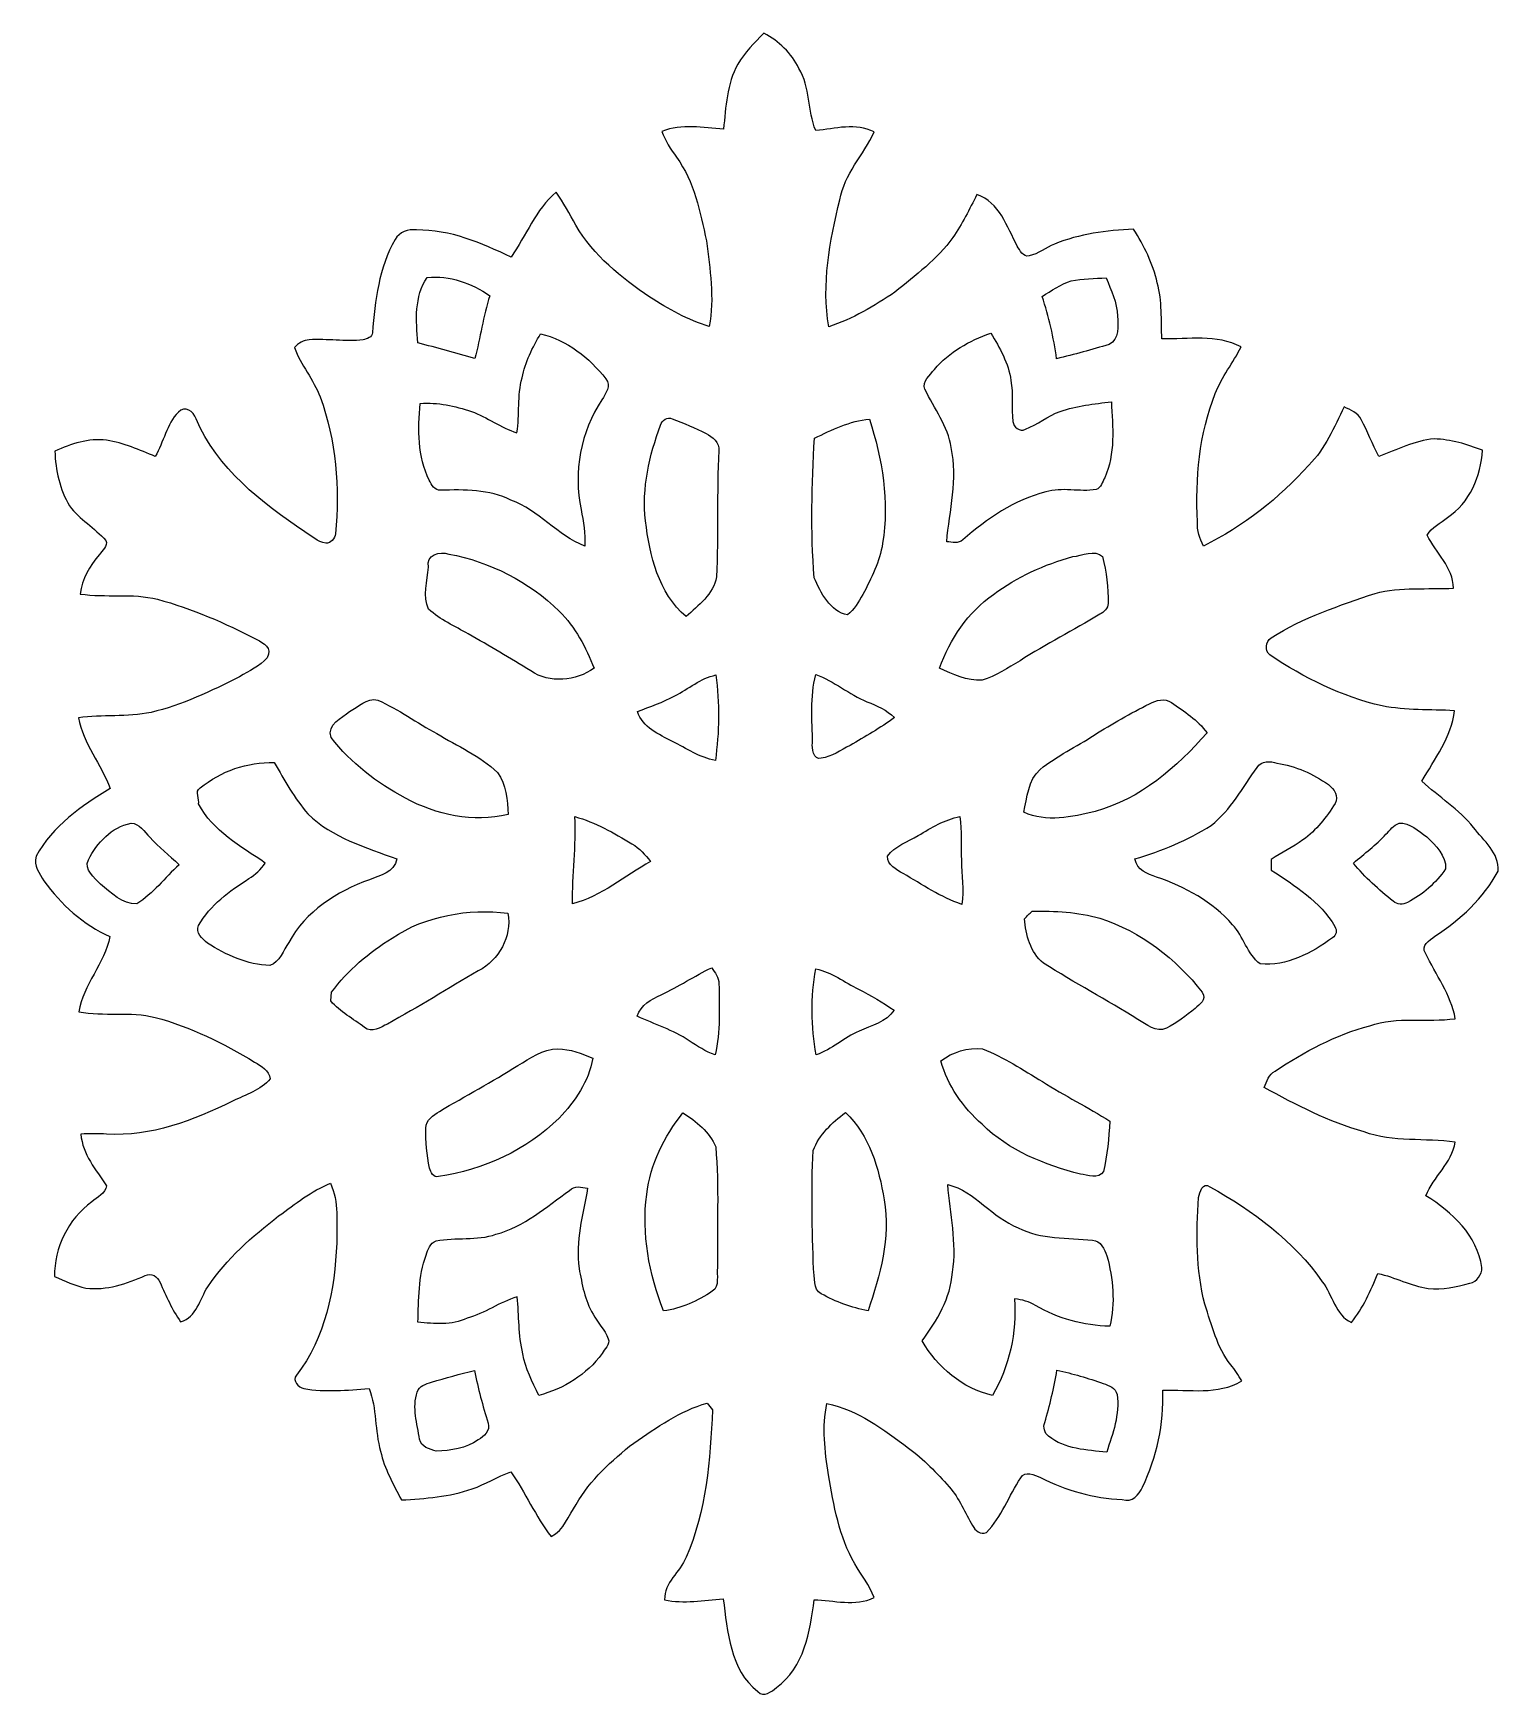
# Model space of a CAD drawing. Header units: centimetres. Extents: x -12.1 to 11.3, y -13.6 to 12.9.
import ezdxf

# ---------------------------------------------------------------- set-up
doc = ezdxf.new("R2010")
doc.units = ezdxf.units.CM
doc.header["$MEASUREMENT"] = 0
doc.layers.add('Camada 1', color=7, linetype='Continuous')

msp = doc.modelspace()

# ---------------------------------------------------------------- linework, layer by layer
at = {"layer": 'Camada 1'}
for points, knots in [([(-0.89147, 12.42942), (-0.77576, 12.61216), (-0.63183, 12.7762), (-0.47202, 12.92154), (-0.47202, 12.92154), (-0.23424, 12.79525), (-0.03457, 12.60616), (0.08431, 12.36204), (0.08431, 12.36204), (0.26882, 12.06112), (0.21696, 11.68964), (0.35313, 11.37144), (0.35313, 11.37144), (0.66005, 11.3986), (0.99378, 11.49985), (1.28446, 11.34851), (1.28446, 11.34851), (1.11337, 10.98091), (0.80892, 10.67576), (0.73519, 10.26513), (0.73519, 10.26513), (0.57856, 9.60755), (0.44238, 8.91646), (0.56021, 8.24195), (0.56021, 8.24195), (0.9398, 8.36577), (1.28482, 8.57462), (1.61572, 8.79475), (1.61572, 8.79475), (1.94275, 9.06216), (2.28741, 9.32004), (2.54035, 9.66364), (2.54035, 9.66364), (2.68923, 9.87989), (2.80106, 10.11767), (2.92312, 10.34909), (2.92312, 10.34909), (3.28154, 10.23267), (3.40431, 9.83156), (3.56623, 9.52817), (3.56623, 9.52817), (3.60962, 9.46185), (3.65866, 9.35037), (3.75497, 9.37331), (3.75497, 9.37331), (3.90172, 9.40506), (4.02308, 9.50172), (4.15996, 9.55922), (4.15996, 9.55922), (4.55859, 9.72432), (4.9911, 9.77865), (5.41902, 9.79805), (5.41902, 9.79805), (5.58659, 9.53452), (5.73158, 9.25019), (5.7979, 8.94256), (5.7979, 8.94256), (5.88186, 8.65223), (5.85611, 8.34707), (5.87304, 8.04898), (5.87304, 8.04898), (6.29461, 8.03804), (6.74511, 8.13153), (7.13458, 7.92092), (7.13458, 7.92092), (7.0104, 7.66621), (6.82519, 7.44432), (6.72324, 7.17797), (6.72324, 7.17797), (6.46536, 6.53097), (6.40574, 5.8226), (6.43996, 5.13186), (6.43996, 5.13186), (6.42549, 4.99357), (6.47841, 4.86622), (6.53556, 4.74592), (6.53556, 4.74592), (7.17162, 5.06095), (7.74312, 5.50721), (8.21408, 6.0385), (8.21408, 6.0385), (8.47972, 6.2932), (8.61624, 6.64139), (8.77852, 6.96454), (8.77852, 6.96454), (8.88083, 6.91727), (8.99654, 6.87035), (9.05157, 6.76416), (9.05157, 6.76416), (9.15211, 6.57154), (9.22796, 6.36764), (9.32956, 6.17537), (9.32956, 6.17537), (9.61849, 6.28332), (9.90141, 6.42444), (10.21292, 6.45583), (10.21292, 6.45583), (10.47821, 6.4449), (10.73644, 6.37046), (10.98232, 6.27274), (10.98232, 6.27274), (10.95904, 5.86211), (10.77948, 5.43278), (10.42599, 5.20171), (10.42599, 5.20171), (10.31699, 5.10928), (10.17552, 5.0479), (10.10109, 4.92054), (10.10109, 4.92054), (10.24079, 4.64044), (10.51348, 4.40725), (10.52371, 4.07388), (10.52371, 4.07388), (10.10603, 4.05447), (9.68128, 4.0961), (9.27206, 3.99203), (9.27206, 3.99203), (8.70373, 3.79977), (8.12412, 3.60927), (7.61612, 3.28189), (7.61612, 3.28189), (7.52263, 3.22263), (7.50782, 3.08434), (7.59213, 3.0099), (7.59213, 3.0099), (8.13999, 2.64548), (8.73901, 2.34562), (9.38318, 2.19745), (9.38318, 2.19745), (9.76277, 2.12372), (10.15153, 2.14242), (10.53606, 2.1209), (10.53606, 2.1209), (10.48844, 1.69933), (10.22068, 1.35431), (10.01748, 0.99624), (10.01748, 0.99624), (10.28594, 0.74401), (10.61156, 0.5521), (10.84192, 0.25929), (10.84192, 0.25929), (10.99644, 0.04904), (11.25855, -0.14393), (11.23139, -0.43674), (11.23139, -0.43674), (11.00208, -0.86995), (10.63061, -1.21109), (10.22244, -1.47496), (10.22244, -1.47496), (10.1413, -1.53917), (9.9949, -1.62454), (10.07463, -1.74343), (10.07463, -1.74343), (10.24043, -2.0888), (10.48068, -2.40453), (10.55053, -2.79012), (10.55053, -2.79012), (10.09791, -2.84692), (9.62589, -2.75026), (9.18669, -2.90266), (9.18669, -2.90266), (8.6427, -3.04588), (8.14423, -3.31505), (7.6775, -3.62338), (7.6775, -3.62338), (7.57731, -3.67665), (7.54486, -3.78989), (7.50182, -3.88585), (7.50182, -3.88585), (8.01405, -4.16313), (8.53123, -4.43794), (9.09602, -4.59423), (9.09602, -4.59423), (9.56416, -4.76391), (10.06757, -4.68947), (10.54982, -4.75721), (10.54982, -4.75721), (10.49091, -5.09235), (10.20551, -5.30825), (10.08204, -5.6134), (10.08204, -5.6134), (10.50114, -5.87093), (10.90119, -6.24699), (10.97562, -6.75675), (10.97562, -6.75675), (10.97351, -6.86964), (10.89448, -6.98077), (10.7823, -7.00828), (10.7823, -7.00828), (10.56605, -7.06332), (10.34309, -7.11129), (10.11908, -7.09119), (10.11908, -7.09119), (9.83968, -7.04991), (9.58991, -6.90951), (9.3151, -6.85059), (9.3151, -6.85059), (9.20362, -7.12576), (9.07979, -7.39846), (8.89494, -7.63341), (8.89494, -7.63341), (8.63459, -7.51029), (8.59331, -7.19279), (8.42927, -6.98288), (8.42927, -6.98288), (7.97525, -6.33518), (7.32226, -5.84976), (6.63857, -5.46876), (6.63857, -5.46876), (6.52498, -5.38903), (6.47277, -5.55343), (6.45654, -5.64092), (6.45654, -5.64092), (6.41279, -6.20713), (6.41985, -6.78815), (6.55567, -7.34307), (6.55567, -7.34307), (6.67032, -7.67186), (6.74687, -8.02922), (6.96983, -8.30615), (6.96983, -8.30615), (7.03439, -8.388), (7.09366, -8.47408), (7.14728, -8.56439), (7.14728, -8.56439), (6.75993, -8.79228), (6.30873, -8.69774), (5.88574, -8.71361), (5.88574, -8.71361), (5.90656, -9.24489), (5.79438, -9.77865), (5.56366, -10.25666), (5.56366, -10.25666), (5.50616, -10.37872), (5.39679, -10.50607), (5.23804, -10.45669), (5.23804, -10.45669), (4.78578, -10.43693), (4.33952, -10.30711), (3.93629, -10.10391), (3.93629, -10.10391), (3.83857, -10.06087), (3.69288, -9.99067), (3.62126, -10.11061), (3.62126, -10.11061), (3.43076, -10.39424), (3.32211, -10.73432), (3.07305, -10.97915), (3.07305, -10.97915), (2.98097, -11.01972), (2.89419, -10.95057), (2.85397, -10.87191), (2.85397, -10.87191), (2.73473, -10.66306), (2.64054, -10.43728), (2.48073, -10.25454), (2.48073, -10.25454), (2.28247, -10.02947), (2.07257, -9.81181), (1.82986, -9.63401), (1.82986, -9.63401), (1.43404, -9.3405), (1.02447, -9.02617), (0.53093, -8.92316), (0.53093, -8.92316), (0.4505, -9.29816), (0.49953, -9.6841), (0.55492, -10.05911), (0.55492, -10.05911), (0.64064, -10.54417), (0.72425, -11.04724), (0.97614, -11.47939), (0.97614, -11.47939), (1.07562, -11.66142), (1.21391, -11.82088), (1.28235, -12.01984), (1.28235, -12.01984), (0.98108, -12.16625), (0.6417, -12.05936), (0.32632, -12.05512), (0.32632, -12.05512), (0.26882, -12.55677), (0.16757, -13.13392), (-0.27199, -13.45212), (-0.27199, -13.45212), (-0.35101, -13.51739), (-0.47731, -13.61511), (-0.56974, -13.51739), (-0.56974, -13.51739), (-1.016, -13.16919), (-1.05304, -12.55677), (-1.12254, -12.03995), (-1.12254, -12.03995), (-1.43404, -12.05971), (-1.7459, -12.12039), (-2.05634, -12.05477), (-2.05634, -12.05477), (-2.06481, -11.77643), (-1.80834, -11.61309), (-1.71415, -11.37391), (-1.71415, -11.37391), (-1.38642, -10.63696), (-1.32821, -9.81992), (-1.29434, -9.02511), (-1.29434, -9.02511), (-1.32221, -8.98913), (-1.35008, -8.95315), (-1.3776, -8.91752), (-1.3776, -8.91752), (-1.8101, -9.04169), (-2.18193, -9.30416), (-2.54952, -9.55428), (-2.54952, -9.55428), (-2.90054, -9.83298), (-3.24273, -10.13989), (-3.46745, -10.5343), (-3.46745, -10.5343), (-3.58987, -10.7121), (-3.65831, -10.94493), (-3.86715, -11.04512), (-3.86715, -11.04512), (-4.11621, -10.72268), (-4.27249, -10.34415), (-4.50885, -10.01466), (-4.50885, -10.01466), (-4.72334, -10.08592), (-4.91314, -10.21433), (-5.12727, -10.28559), (-5.12727, -10.28559), (-5.48746, -10.414), (-5.8734, -10.43834), (-6.25157, -10.46268), (-6.25157, -10.46268), (-6.38422, -10.21327), (-6.52533, -9.96421), (-6.5846, -9.68481), (-6.5846, -9.68481), (-6.68373, -9.35919), (-6.63892, -9.00465), (-6.76945, -8.68786), (-6.76945, -8.68786), (-7.11588, -8.70902), (-7.46513, -8.74783), (-7.81015, -8.68751), (-7.81015, -8.68751), (-7.89552, -8.66563), (-7.99994, -8.56015), (-7.92727, -8.47302), (-7.92727, -8.47302), (-7.46548, -7.87823), (-7.3152, -7.10459), (-7.28416, -6.36834), (-7.28416, -6.36834), (-7.28698, -6.04979), (-7.24535, -5.71006), (-7.38434, -5.41267), (-7.38434, -5.41267), (-7.68914, -5.53473), (-7.94773, -5.74322), (-8.21055, -5.93478), (-8.21055, -5.93478), (-8.63212, -6.2611), (-9.04099, -6.6167), (-9.34085, -7.06226), (-9.34085, -7.06226), (-9.46785, -7.26334), (-9.51371, -7.54345), (-9.77371, -7.62459), (-9.77371, -7.62459), (-9.912, -7.42879), (-10.00478, -7.20972), (-10.10214, -6.99276), (-10.10214, -6.99276), (-10.13813, -6.90033), (-10.24114, -6.83542), (-10.33709, -6.88375), (-10.33709, -6.88375), (-10.63343, -7.01569), (-10.95446, -7.12435), (-11.2836, -7.08413), (-11.2836, -7.08413), (-11.45716, -7.04462), (-11.62121, -6.97195), (-11.78419, -6.9021), (-11.78419, -6.9021), (-11.78666, -6.43819), (-11.56899, -5.98241), (-11.19011, -5.71147), (-11.19011, -5.71147), (-11.11074, -5.63139), (-10.97068, -5.57777), (-10.95304, -5.45289), (-10.95304, -5.45289), (-11.12344, -5.19712), (-11.33687, -4.95441), (-11.36403, -4.63056), (-11.36403, -4.63056), (-11.22715, -4.62033), (-11.09027, -4.62139), (-10.9534, -4.62774), (-10.9534, -4.62774), (-10.24643, -4.67819), (-9.57016, -4.40725), (-8.94539, -4.10457), (-8.94539, -4.10457), (-8.73901, -3.99909), (-8.49383, -3.93559), (-8.34355, -3.74615), (-8.34355, -3.74615), (-8.36648, -3.61562), (-8.4903, -3.54365), (-8.59331, -3.4798), (-8.59331, -3.4798), (-9.09038, -3.18276), (-9.61496, -2.91818), (-10.17764, -2.77001), (-10.17764, -2.77001), (-10.57804, -2.66524), (-10.99538, -2.75661), (-11.3986, -2.68076), (-11.3986, -2.68076), (-11.3217, -2.24296), (-10.98797, -1.91276), (-10.90154, -1.48131), (-10.90154, -1.48131), (-11.32628, -1.29152), (-11.68118, -0.96591), (-11.95246, -0.59196), (-11.95246, -0.59196), (-12.02231, -0.47343), (-12.12286, -0.35031), (-12.07911, -0.19967), (-12.07911, -0.19967), (-11.81594, 0.28328), (-11.35486, 0.60431), (-10.89484, 0.88053), (-10.89484, 0.88053), (-11.04618, 1.26506), (-11.31852, 1.59808), (-11.40389, 2.00907), (-11.40389, 2.00907), (-11.01972, 2.06234), (-10.62708, 2.01295), (-10.24572, 2.09479), (-10.24572, 2.09479), (-9.74901, 2.20768), (-9.28758, 2.43381), (-8.83638, 2.66382), (-8.83638, 2.66382), (-8.68327, 2.75343), (-8.51253, 2.82822), (-8.39399, 2.9651), (-8.39399, 2.9651), (-8.30474, 3.12949), (-8.45326, 3.19511), (-8.5598, 3.25649), (-8.5598, 3.25649), (-9.06462, 3.52072), (-9.59132, 3.74897), (-10.14201, 3.89784), (-10.14201, 3.89784), (-10.54664, 4.00015), (-10.96645, 3.92042), (-11.37497, 3.98145), (-11.37497, 3.98145), (-11.35415, 4.22416), (-11.21974, 4.43018), (-11.06664, 4.60975), (-11.06664, 4.60975), (-11.02995, 4.67395), (-10.92764, 4.74557), (-10.96469, 4.83482), (-10.96469, 4.83482), (-11.14213, 5.03484), (-11.38414, 5.17031), (-11.54289, 5.38727), (-11.54289, 5.38727), (-11.70199, 5.64868), (-11.76831, 5.95701), (-11.77784, 6.26075), (-11.77784, 6.26075), (-11.5189, 6.37469), (-11.24338, 6.46783), (-10.95446, 6.43537), (-10.95446, 6.43537), (-10.68211, 6.39198), (-10.43093, 6.27662), (-10.17693, 6.17467), (-10.17693, 6.17467), (-10.04535, 6.40539), (-9.99666, 6.68761), (-9.81004, 6.88269), (-9.81004, 6.88269), (-9.7088, 6.98959), (-9.56345, 6.89257), (-9.52747, 6.77651), (-9.52747, 6.77651), (-9.19268, 5.98558), (-8.48642, 5.43948), (-7.79357, 4.97452), (-7.79357, 4.97452), (-7.68809, 4.90502), (-7.5886, 4.81259), (-7.45984, 4.79107), (-7.45984, 4.79107), (-7.37729, 4.79072), (-7.31344, 4.86375), (-7.30603, 4.94277), (-7.30603, 4.94277), (-7.23477, 5.67443), (-7.29474, 6.42937), (-7.54803, 7.12329), (-7.54803, 7.12329), (-7.65104, 7.40234), (-7.86095, 7.63023), (-7.9562, 7.91104), (-7.9562, 7.91104), (-7.89728, 7.98019), (-7.81509, 8.02957), (-7.72301, 8.03522), (-7.72301, 8.03522), (-7.43761, 8.05145), (-7.14975, 8.00347), (-6.8647, 8.03416), (-6.8647, 8.03416), (-6.80508, 8.04933), (-6.71865, 8.07332), (-6.71512, 8.14811), (-6.71512, 8.14811), (-6.67279, 8.65752), (-6.61352, 9.18457), (-6.35247, 9.63542), (-6.35247, 9.63542), (-6.28474, 9.75007), (-6.1468, 9.80793), (-6.0138, 9.78606), (-6.0138, 9.78606), (-5.47652, 9.79417), (-4.9784, 9.57404), (-4.50144, 9.3539), (-4.50144, 9.3539), (-4.26649, 9.69786), (-4.11057, 10.1092), (-3.78778, 10.38684), (-3.78778, 10.38684), (-3.66783, 10.22103), (-3.57046, 10.04076), (-3.47098, 9.86226), (-3.47098, 9.86226), (-3.19264, 9.38001), (-2.74849, 9.02194), (-2.29341, 8.71573), (-2.29341, 8.71573), (-1.99637, 8.52558), (-1.68487, 8.34637), (-1.34408, 8.24759), (-1.34408, 8.24759), (-1.26083, 8.69809), (-1.33315, 9.16411), (-1.39136, 9.61355), (-1.39136, 9.61355), (-1.48731, 10.07357), (-1.58503, 10.55617), (-1.86619, 10.94387), (-1.86619, 10.94387), (-1.96003, 11.07228), (-2.0447, 11.2074), (-2.10114, 11.35662), (-2.10114, 11.35662), (-1.77906, 11.48433), (-1.44639, 11.41201), (-1.11584, 11.39507), (-1.11584, 11.39507), (-1.0855, 11.74609), (-1.06116, 12.11262), (-0.89147, 12.42942), (-0.89147, 12.42942), (-0.89147, 12.42942), (-0.89147, 12.42942), (-0.89147, 12.42942)], [0, 0, 0, 0, 0.00684932, 0.00684932, 0.00684932, 0.00684932, 0.01369863, 0.01369863, 0.01369863, 0.01369863, 0.02054795, 0.02054795, 0.02054795, 0.02054795, 0.02739726, 0.02739726, 0.02739726, 0.02739726, 0.03424658, 0.03424658, 0.03424658, 0.03424658, 0.04109589, 0.04109589, 0.04109589, 0.04109589, 0.04794521, 0.04794521, 0.04794521, 0.04794521, 0.05479452, 0.05479452, 0.05479452, 0.05479452, 0.06164384, 0.06164384, 0.06164384, 0.06164384, 0.06849315, 0.06849315, 0.06849315, 0.06849315, 0.07534247, 0.07534247, 0.07534247, 0.07534247, 0.08219178, 0.08219178, 0.08219178, 0.08219178, 0.0890411, 0.0890411, 0.0890411, 0.0890411, 0.09589041, 0.09589041, 0.09589041, 0.09589041, 0.10273973, 0.10273973, 0.10273973, 0.10273973, 0.10958904, 0.10958904, 0.10958904, 0.10958904, 0.11643836, 0.11643836, 0.11643836, 0.11643836, 0.12328767, 0.12328767, 0.12328767, 0.12328767, 0.13013699, 0.13013699, 0.13013699, 0.13013699, 0.1369863, 0.1369863, 0.1369863, 0.1369863, 0.14383562, 0.14383562, 0.14383562, 0.14383562, 0.15068493, 0.15068493, 0.15068493, 0.15068493, 0.15753425, 0.15753425, 0.15753425, 0.15753425, 0.16438356, 0.16438356, 0.16438356, 0.16438356, 0.17123288, 0.17123288, 0.17123288, 0.17123288, 0.17808219, 0.17808219, 0.17808219, 0.17808219, 0.18493151, 0.18493151, 0.18493151, 0.18493151, 0.19178082, 0.19178082, 0.19178082, 0.19178082, 0.19863014, 0.19863014, 0.19863014, 0.19863014, 0.20547945, 0.20547945, 0.20547945, 0.20547945, 0.21232877, 0.21232877, 0.21232877, 0.21232877, 0.21917808, 0.21917808, 0.21917808, 0.21917808, 0.2260274, 0.2260274, 0.2260274, 0.2260274, 0.23287671, 0.23287671, 0.23287671, 0.23287671, 0.23972603, 0.23972603, 0.23972603, 0.23972603, 0.24657534, 0.24657534, 0.24657534, 0.24657534, 0.25342466, 0.25342466, 0.25342466, 0.25342466, 0.26027397, 0.26027397, 0.26027397, 0.26027397, 0.26712329, 0.26712329, 0.26712329, 0.26712329, 0.2739726, 0.2739726, 0.2739726, 0.2739726, 0.28082192, 0.28082192, 0.28082192, 0.28082192, 0.28767123, 0.28767123, 0.28767123, 0.28767123, 0.29452055, 0.29452055, 0.29452055, 0.29452055, 0.30136986, 0.30136986, 0.30136986, 0.30136986, 0.30821918, 0.30821918, 0.30821918, 0.30821918, 0.31506849, 0.31506849, 0.31506849, 0.31506849, 0.32191781, 0.32191781, 0.32191781, 0.32191781, 0.32876712, 0.32876712, 0.32876712, 0.32876712, 0.33561644, 0.33561644, 0.33561644, 0.33561644, 0.34246575, 0.34246575, 0.34246575, 0.34246575, 0.34931507, 0.34931507, 0.34931507, 0.34931507, 0.35616438, 0.35616438, 0.35616438, 0.35616438, 0.3630137, 0.3630137, 0.3630137, 0.3630137, 0.36986301, 0.36986301, 0.36986301, 0.36986301, 0.37671233, 0.37671233, 0.37671233, 0.37671233, 0.38356164, 0.38356164, 0.38356164, 0.38356164, 0.39041096, 0.39041096, 0.39041096, 0.39041096, 0.39726027, 0.39726027, 0.39726027, 0.39726027, 0.40410959, 0.40410959, 0.40410959, 0.40410959, 0.4109589, 0.4109589, 0.4109589, 0.4109589, 0.41780822, 0.41780822, 0.41780822, 0.41780822, 0.42465753, 0.42465753, 0.42465753, 0.42465753, 0.43150685, 0.43150685, 0.43150685, 0.43150685, 0.43835616, 0.43835616, 0.43835616, 0.43835616, 0.44520548, 0.44520548, 0.44520548, 0.44520548, 0.45205479, 0.45205479, 0.45205479, 0.45205479, 0.45890411, 0.45890411, 0.45890411, 0.45890411, 0.46575342, 0.46575342, 0.46575342, 0.46575342, 0.47260274, 0.47260274, 0.47260274, 0.47260274, 0.47945205, 0.47945205, 0.47945205, 0.47945205, 0.48630137, 0.48630137, 0.48630137, 0.48630137, 0.49315068, 0.49315068, 0.49315068, 0.49315068, 0.5, 0.5, 0.5, 0.5, 0.50684932, 0.50684932, 0.50684932, 0.50684932, 0.51369863, 0.51369863, 0.51369863, 0.51369863, 0.52054795, 0.52054795, 0.52054795, 0.52054795, 0.52739726, 0.52739726, 0.52739726, 0.52739726, 0.53424658, 0.53424658, 0.53424658, 0.53424658, 0.54109589, 0.54109589, 0.54109589, 0.54109589, 0.54794521, 0.54794521, 0.54794521, 0.54794521, 0.55479452, 0.55479452, 0.55479452, 0.55479452, 0.56164384, 0.56164384, 0.56164384, 0.56164384, 0.56849315, 0.56849315, 0.56849315, 0.56849315, 0.57534247, 0.57534247, 0.57534247, 0.57534247, 0.58219178, 0.58219178, 0.58219178, 0.58219178, 0.5890411, 0.5890411, 0.5890411, 0.5890411, 0.59589041, 0.59589041, 0.59589041, 0.59589041, 0.60273973, 0.60273973, 0.60273973, 0.60273973, 0.60958904, 0.60958904, 0.60958904, 0.60958904, 0.61643836, 0.61643836, 0.61643836, 0.61643836, 0.62328767, 0.62328767, 0.62328767, 0.62328767, 0.63013699, 0.63013699, 0.63013699, 0.63013699, 0.6369863, 0.6369863, 0.6369863, 0.6369863, 0.64383562, 0.64383562, 0.64383562, 0.64383562, 0.65068493, 0.65068493, 0.65068493, 0.65068493, 0.65753425, 0.65753425, 0.65753425, 0.65753425, 0.66438356, 0.66438356, 0.66438356, 0.66438356, 0.67123288, 0.67123288, 0.67123288, 0.67123288, 0.67808219, 0.67808219, 0.67808219, 0.67808219, 0.68493151, 0.68493151, 0.68493151, 0.68493151, 0.69178082, 0.69178082, 0.69178082, 0.69178082, 0.69863014, 0.69863014, 0.69863014, 0.69863014, 0.70547945, 0.70547945, 0.70547945, 0.70547945, 0.71232877, 0.71232877, 0.71232877, 0.71232877, 0.71917808, 0.71917808, 0.71917808, 0.71917808, 0.7260274, 0.7260274, 0.7260274, 0.7260274, 0.73287671, 0.73287671, 0.73287671, 0.73287671, 0.73972603, 0.73972603, 0.73972603, 0.73972603, 0.74657534, 0.74657534, 0.74657534, 0.74657534, 0.75342466, 0.75342466, 0.75342466, 0.75342466, 0.76027397, 0.76027397, 0.76027397, 0.76027397, 0.76712329, 0.76712329, 0.76712329, 0.76712329, 0.7739726, 0.7739726, 0.7739726, 0.7739726, 0.78082192, 0.78082192, 0.78082192, 0.78082192, 0.78767123, 0.78767123, 0.78767123, 0.78767123, 0.79452055, 0.79452055, 0.79452055, 0.79452055, 0.80136986, 0.80136986, 0.80136986, 0.80136986, 0.80821918, 0.80821918, 0.80821918, 0.80821918, 0.81506849, 0.81506849, 0.81506849, 0.81506849, 0.82191781, 0.82191781, 0.82191781, 0.82191781, 0.82876712, 0.82876712, 0.82876712, 0.82876712, 0.83561644, 0.83561644, 0.83561644, 0.83561644, 0.84246575, 0.84246575, 0.84246575, 0.84246575, 0.84931507, 0.84931507, 0.84931507, 0.84931507, 0.85616438, 0.85616438, 0.85616438, 0.85616438, 0.8630137, 0.8630137, 0.8630137, 0.8630137, 0.86986301, 0.86986301, 0.86986301, 0.86986301, 0.87671233, 0.87671233, 0.87671233, 0.87671233, 0.88356164, 0.88356164, 0.88356164, 0.88356164, 0.89041096, 0.89041096, 0.89041096, 0.89041096, 0.89726027, 0.89726027, 0.89726027, 0.89726027, 0.90410959, 0.90410959, 0.90410959, 0.90410959, 0.9109589, 0.9109589, 0.9109589, 0.9109589, 0.91780822, 0.91780822, 0.91780822, 0.91780822, 0.92465753, 0.92465753, 0.92465753, 0.92465753, 0.93150685, 0.93150685, 0.93150685, 0.93150685, 0.93835616, 0.93835616, 0.93835616, 0.93835616, 0.94520548, 0.94520548, 0.94520548, 0.94520548, 0.95205479, 0.95205479, 0.95205479, 0.95205479, 0.95890411, 0.95890411, 0.95890411, 0.95890411, 0.96575342, 0.96575342, 0.96575342, 0.96575342, 0.97260274, 0.97260274, 0.97260274, 0.97260274, 0.97945205, 0.97945205, 0.97945205, 0.97945205, 0.98630137, 0.98630137, 0.98630137, 0.98630137, 1, 1, 1, 1]), ([(-5.84165, 9.02864), (-6.05084, 8.72419), (-6.02086, 8.33896), (-5.99122, 7.9883), (-5.99122, 7.9883), (-5.68819, 7.90434), (-5.3848, 7.82144), (-5.08247, 7.73465), (-5.08247, 7.73465), (-4.99286, 8.06662), (-4.95018, 8.40952), (-4.84329, 8.73725), (-4.84329, 8.73725), (-5.1368, 8.93904), (-5.48005, 9.06216), (-5.84165, 9.02864), (-5.84165, 9.02864), (-5.84165, 9.02864), (-5.84165, 9.02864), (-5.84165, 9.02864)], [0, 0, 0, 0, 0.16666667, 0.16666667, 0.16666667, 0.16666667, 0.33333333, 0.33333333, 0.33333333, 0.33333333, 0.5, 0.5, 0.5, 0.5, 0.66666667, 0.66666667, 0.66666667, 0.66666667, 1, 1, 1, 1]), ([(4.42771, 8.97396), (4.25662, 8.92528), (4.11233, 8.81556), (3.96099, 8.72631), (3.96099, 8.72631), (4.07564, 8.40528), (4.14443, 8.07014), (4.19382, 7.73324), (4.19382, 7.73324), (4.47569, 7.79886), (4.75403, 7.87964), (5.03202, 7.95972), (5.03202, 7.95972), (5.19218, 8.03945), (5.1756, 8.26699), (5.16326, 8.41269), (5.16326, 8.41269), (5.16043, 8.63106), (5.06166, 8.82685), (4.98299, 9.02476), (4.98299, 9.02476), (4.79778, 9.00924), (4.60975, 9.01206), (4.42771, 8.97396), (4.42771, 8.97396), (4.42771, 8.97396), (4.42771, 8.97396), (4.42771, 8.97396)], [0, 0, 0, 0, 0.125, 0.125, 0.125, 0.125, 0.25, 0.25, 0.25, 0.25, 0.375, 0.375, 0.375, 0.375, 0.5, 0.5, 0.5, 0.5, 0.625, 0.625, 0.625, 0.625, 0.75, 0.75, 0.75, 0.75, 1, 1, 1, 1]), ([(-4.03401, 8.13082), (-4.16384, 7.91139), (-4.27884, 7.68138), (-4.32858, 7.42879), (-4.32858, 7.42879), (-4.40902, 7.14269), (-4.3628, 6.84318), (-4.41325, 6.55285), (-4.41325, 6.55285), (-4.66901, 6.63363), (-4.88527, 6.80156), (-5.1368, 6.89151), (-5.1368, 6.89151), (-5.39926, 6.97865), (-5.67408, 7.04462), (-5.95277, 7.01781), (-5.95277, 7.01781), (-5.99264, 6.60753), (-5.99264, 6.17643), (-5.81201, 5.79614), (-5.81201, 5.79614), (-5.77532, 5.72382), (-5.721, 5.6321), (-5.62716, 5.63739), (-5.62716, 5.63739), (-5.25039, 5.6455), (-4.85281, 5.65044), (-4.50674, 5.4797), (-4.50674, 5.4797), (-4.064, 5.31742), (-3.76767, 4.91631), (-3.32881, 4.74627), (-3.32881, 4.74627), (-3.31611, 4.94277), (-3.35386, 5.1368), (-3.38737, 5.32906), (-3.38737, 5.32906), (-3.51367, 5.9242), (-3.39619, 6.57119), (-3.05541, 7.07637), (-3.05541, 7.07637), (-2.99649, 7.17409), (-2.90301, 7.30462), (-2.99367, 7.41257), (-2.99367, 7.41257), (-3.25508, 7.747), (-3.6135, 8.03275), (-4.03401, 8.13082), (-4.03401, 8.13082), (-4.03401, 8.13082), (-4.03401, 8.13082), (-4.03401, 8.13082)], [0, 0, 0, 0, 0.07142857, 0.07142857, 0.07142857, 0.07142857, 0.14285714, 0.14285714, 0.14285714, 0.14285714, 0.21428571, 0.21428571, 0.21428571, 0.21428571, 0.28571429, 0.28571429, 0.28571429, 0.28571429, 0.35714286, 0.35714286, 0.35714286, 0.35714286, 0.42857143, 0.42857143, 0.42857143, 0.42857143, 0.5, 0.5, 0.5, 0.5, 0.57142857, 0.57142857, 0.57142857, 0.57142857, 0.64285714, 0.64285714, 0.64285714, 0.64285714, 0.71428571, 0.71428571, 0.71428571, 0.71428571, 0.78571429, 0.78571429, 0.78571429, 0.78571429, 0.85714286, 0.85714286, 0.85714286, 0.85714286, 1, 1, 1, 1]), ([(2.24473, 7.56179), (2.1777, 7.47395), (2.04399, 7.372), (2.09479, 7.24676), (2.09479, 7.24676), (2.23273, 6.93632), (2.46839, 6.66256), (2.51248, 6.31507), (2.51248, 6.31507), (2.62043, 5.81766), (2.48673, 5.31213), (2.44087, 4.81542), (2.44087, 4.81542), (2.5273, 4.80836), (2.63031, 4.77661), (2.70016, 4.84787), (2.70016, 4.84787), (3.08645, 5.17948), (3.51755, 5.48534), (4.0192, 5.60881), (4.0192, 5.60881), (4.28202, 5.69066), (4.55718, 5.60352), (4.82459, 5.64727), (4.82459, 5.64727), (4.90185, 5.67514), (4.92478, 5.7718), (4.96006, 5.836), (4.96006, 5.836), (5.13327, 6.21665), (5.08811, 6.64175), (5.06695, 7.04674), (5.06695, 7.04674), (4.79178, 7.01181), (4.51309, 6.985), (4.24991, 6.89257), (4.24991, 6.89257), (4.05412, 6.81884), (3.88761, 6.68655), (3.69499, 6.60753), (3.69499, 6.60753), (3.60715, 6.5599), (3.50449, 6.64139), (3.49638, 6.73241), (3.49638, 6.73241), (3.46745, 6.94937), (3.50379, 7.17056), (3.46534, 7.38752), (3.46534, 7.38752), (3.42688, 7.66269), (3.28789, 7.90822), (3.1429, 8.13999), (3.1429, 8.13999), (2.80317, 8.02181), (2.47897, 7.84013), (2.24473, 7.56179), (2.24473, 7.56179), (2.24473, 7.56179), (2.24473, 7.56179), (2.24473, 7.56179)], [0, 0, 0, 0, 0.0625, 0.0625, 0.0625, 0.0625, 0.125, 0.125, 0.125, 0.125, 0.1875, 0.1875, 0.1875, 0.1875, 0.25, 0.25, 0.25, 0.25, 0.3125, 0.3125, 0.3125, 0.3125, 0.375, 0.375, 0.375, 0.375, 0.4375, 0.4375, 0.4375, 0.4375, 0.5, 0.5, 0.5, 0.5, 0.5625, 0.5625, 0.5625, 0.5625, 0.625, 0.625, 0.625, 0.625, 0.6875, 0.6875, 0.6875, 0.6875, 0.75, 0.75, 0.75, 0.75, 0.8125, 0.8125, 0.8125, 0.8125, 0.875, 0.875, 0.875, 0.875, 1, 1, 1, 1]), ([(-2.1209, 6.67456), (-2.30046, 6.19054), (-2.42288, 5.66737), (-2.36114, 5.14879), (-2.36114, 5.14879), (-2.29517, 4.59564), (-2.15688, 4.00226), (-1.7145, 3.62091), (-1.7145, 3.62091), (-1.51941, 3.79801), (-1.27635, 3.9811), (-1.22696, 4.2545), (-1.22696, 4.2545), (-1.2005, 4.92548), (-1.22767, 5.59752), (-1.19239, 6.26851), (-1.19239, 6.26851), (-1.18216, 6.39657), (-1.29258, 6.48652), (-1.39453, 6.53944), (-1.39453, 6.53944), (-1.56986, 6.62728), (-1.75119, 6.70454), (-1.93393, 6.77474), (-1.93393, 6.77474), (-2.01119, 6.81179), (-2.09903, 6.7504), (-2.1209, 6.67456), (-2.1209, 6.67456), (-2.1209, 6.67456), (-2.1209, 6.67456), (-2.1209, 6.67456)], [0, 0, 0, 0, 0.11111111, 0.11111111, 0.11111111, 0.11111111, 0.22222222, 0.22222222, 0.22222222, 0.22222222, 0.33333333, 0.33333333, 0.33333333, 0.33333333, 0.44444444, 0.44444444, 0.44444444, 0.44444444, 0.55555556, 0.55555556, 0.55555556, 0.55555556, 0.66666667, 0.66666667, 0.66666667, 0.66666667, 0.77777778, 0.77777778, 0.77777778, 0.77777778, 1, 1, 1, 1]), ([(0.33161, 6.46606), (0.2921, 5.72629), (0.26494, 4.97946), (0.32985, 4.24074), (0.32985, 4.24074), (0.43004, 4.00473), (0.58208, 3.70134), (0.86007, 3.64772), (0.86007, 3.64772), (0.96732, 3.73345), (1.03752, 3.85586), (1.1049, 3.97334), (1.1049, 3.97334), (1.2379, 4.23333), (1.37442, 4.49862), (1.41993, 4.79072), (1.41993, 4.79072), (1.53, 5.45536), (1.41182, 6.13339), (1.21038, 6.7691), (1.21038, 6.7691), (0.89464, 6.74476), (0.61242, 6.59871), (0.33161, 6.46606), (0.33161, 6.46606), (0.33161, 6.46606), (0.33161, 6.46606), (0.33161, 6.46606)], [0, 0, 0, 0, 0.125, 0.125, 0.125, 0.125, 0.25, 0.25, 0.25, 0.25, 0.375, 0.375, 0.375, 0.375, 0.5, 0.5, 0.5, 0.5, 0.625, 0.625, 0.625, 0.625, 0.75, 0.75, 0.75, 0.75, 1, 1, 1, 1]), ([(-5.82295, 4.40796), (-5.83318, 4.19382), (-5.91996, 3.94652), (-5.82013, 3.74086), (-5.82013, 3.74086), (-5.63598, 3.57187), (-5.40209, 3.46816), (-5.18654, 3.34539), (-5.18654, 3.34539), (-4.8514, 3.15348), (-4.51732, 2.95981), (-4.18994, 2.75519), (-4.18994, 2.75519), (-3.89079, 2.5527), (-3.47098, 2.59151), (-3.18206, 2.79718), (-3.18206, 2.79718), (-3.3087, 3.1309), (-3.48192, 3.45369), (-3.73592, 3.70769), (-3.73592, 3.70769), (-4.21569, 4.17654), (-4.84011, 4.49651), (-5.4991, 4.61857), (-5.4991, 4.61857), (-5.63845, 4.66584), (-5.86846, 4.60904), (-5.82295, 4.40796), (-5.82295, 4.40796), (-5.82295, 4.40796), (-5.82295, 4.40796), (-5.82295, 4.40796)], [0, 0, 0, 0, 0.11111111, 0.11111111, 0.11111111, 0.11111111, 0.22222222, 0.22222222, 0.22222222, 0.22222222, 0.33333333, 0.33333333, 0.33333333, 0.33333333, 0.44444444, 0.44444444, 0.44444444, 0.44444444, 0.55555556, 0.55555556, 0.55555556, 0.55555556, 0.66666667, 0.66666667, 0.66666667, 0.66666667, 0.77777778, 0.77777778, 0.77777778, 0.77777778, 1, 1, 1, 1]), ([(4.45135, 4.57941), (4.00085, 4.45064), (3.56129, 4.25873), (3.18594, 3.97545), (3.18594, 3.97545), (2.77777, 3.6897), (2.49484, 3.26249), (2.32586, 2.79929), (2.32586, 2.79929), (2.53965, 2.69875), (2.76543, 2.59397), (3.00743, 2.60703), (3.00743, 2.60703), (3.2258, 2.67476), (3.41595, 2.80353), (3.61174, 2.91782), (3.61174, 2.91782), (4.02484, 3.18241), (4.46158, 3.40642), (4.88174, 3.65901), (4.88174, 3.65901), (4.94736, 3.69323), (5.01191, 3.75144), (5.01615, 3.83011), (5.01615, 3.83011), (5.01544, 4.08129), (4.98969, 4.33458), (4.92654, 4.578), (4.92654, 4.578), (4.79813, 4.70041), (4.59881, 4.5907), (4.45135, 4.57941), (4.45135, 4.57941), (4.45135, 4.57941), (4.45135, 4.57941), (4.45135, 4.57941)], [0, 0, 0, 0, 0.1, 0.1, 0.1, 0.1, 0.2, 0.2, 0.2, 0.2, 0.3, 0.3, 0.3, 0.3, 0.4, 0.4, 0.4, 0.4, 0.5, 0.5, 0.5, 0.5, 0.6, 0.6, 0.6, 0.6, 0.7, 0.7, 0.7, 0.7, 0.8, 0.8, 0.8, 0.8, 1, 1, 1, 1]), ([(-1.89442, 2.35903), (-2.08386, 2.25566), (-2.28882, 2.18546), (-2.4892, 2.10749), (-2.4892, 2.10749), (-2.4063, 1.85244), (-2.14771, 1.74413), (-1.93146, 1.63089), (-1.93146, 1.63089), (-1.70744, 1.52083), (-1.49789, 1.37336), (-1.24778, 1.32786), (-1.24778, 1.32786), (-1.18463, 1.77765), (-1.17757, 2.24084), (-1.23966, 2.69099), (-1.23966, 2.69099), (-1.48519, 2.63772), (-1.67534, 2.46909), (-1.89442, 2.35903), (-1.89442, 2.35903), (-1.89442, 2.35903), (-1.89442, 2.35903), (-1.89442, 2.35903)], [0, 0, 0, 0, 0.14285714, 0.14285714, 0.14285714, 0.14285714, 0.28571429, 0.28571429, 0.28571429, 0.28571429, 0.42857143, 0.42857143, 0.42857143, 0.42857143, 0.57142857, 0.57142857, 0.57142857, 0.57142857, 0.71428571, 0.71428571, 0.71428571, 0.71428571, 1, 1, 1, 1]), ([(0.35278, 2.69699), (0.26353, 2.34139), (0.29633, 1.96744), (0.30163, 1.60443), (0.30163, 1.60443), (0.28716, 1.54023), (0.31644, 1.31939), (0.43921, 1.36278), (0.43921, 1.36278), (0.60748, 1.39065), (0.75353, 1.48696), (0.89994, 1.56845), (0.89994, 1.56845), (1.13806, 1.71203), (1.38465, 1.84397), (1.60796, 2.01083), (1.60796, 2.01083), (1.48661, 2.13325), (1.3268, 2.20098), (1.16981, 2.26483), (1.16981, 2.26483), (0.88265, 2.3816), (0.64629, 2.59397), (0.35278, 2.69699), (0.35278, 2.69699), (0.35278, 2.69699), (0.35278, 2.69699), (0.35278, 2.69699)], [0, 0, 0, 0, 0.125, 0.125, 0.125, 0.125, 0.25, 0.25, 0.25, 0.25, 0.375, 0.375, 0.375, 0.375, 0.5, 0.5, 0.5, 0.5, 0.625, 0.625, 0.625, 0.625, 0.75, 0.75, 0.75, 0.75, 1, 1, 1, 1]), ([(-7.07849, 2.10644), (-7.20725, 2.00625), (-7.44537, 1.90641), (-7.37341, 1.69369), (-7.37341, 1.69369), (-7.06261, 1.28235), (-6.63928, 0.97226), (-6.19054, 0.72637), (-6.19054, 0.72637), (-5.69383, 0.46108), (-5.10999, 0.33232), (-4.55366, 0.46602), (-4.55366, 0.46602), (-4.56247, 0.69568), (-4.58047, 0.94544), (-4.71981, 1.1363), (-4.71981, 1.1363), (-5.00239, 1.40088), (-5.36011, 1.55787), (-5.68784, 1.75577), (-5.68784, 1.75577), (-6.00604, 1.92652), (-6.29885, 2.14207), (-6.62869, 2.29094), (-6.62869, 2.29094), (-6.80791, 2.32904), (-6.93843, 2.18546), (-7.07849, 2.10644), (-7.07849, 2.10644), (-7.07849, 2.10644), (-7.07849, 2.10644), (-7.07849, 2.10644)], [0, 0, 0, 0, 0.11111111, 0.11111111, 0.11111111, 0.11111111, 0.22222222, 0.22222222, 0.22222222, 0.22222222, 0.33333333, 0.33333333, 0.33333333, 0.33333333, 0.44444444, 0.44444444, 0.44444444, 0.44444444, 0.55555556, 0.55555556, 0.55555556, 0.55555556, 0.66666667, 0.66666667, 0.66666667, 0.66666667, 0.77777778, 0.77777778, 0.77777778, 0.77777778, 1, 1, 1, 1]), ([(5.67302, 2.23273), (5.37316, 2.07751), (5.07612, 1.91629), (4.79354, 1.73179), (4.79354, 1.73179), (4.50744, 1.54587), (4.19559, 1.39982), (3.92924, 1.18498), (3.92924, 1.18498), (3.7398, 1.01247), (3.72322, 0.73554), (3.66995, 0.50165), (3.66995, 0.50165), (4.02908, 0.3369), (4.439, 0.42404), (4.80589, 0.51611), (4.80589, 0.51611), (5.52803, 0.71155), (6.11188, 1.21673), (6.59201, 1.77094), (6.59201, 1.77094), (6.44208, 1.97132), (6.22759, 2.11067), (6.02474, 2.25108), (6.02474, 2.25108), (5.91891, 2.32657), (5.77991, 2.28529), (5.67302, 2.23273), (5.67302, 2.23273), (5.67302, 2.23273), (5.67302, 2.23273), (5.67302, 2.23273)], [0, 0, 0, 0, 0.11111111, 0.11111111, 0.11111111, 0.11111111, 0.22222222, 0.22222222, 0.22222222, 0.22222222, 0.33333333, 0.33333333, 0.33333333, 0.33333333, 0.44444444, 0.44444444, 0.44444444, 0.44444444, 0.55555556, 0.55555556, 0.55555556, 0.55555556, 0.66666667, 0.66666667, 0.66666667, 0.66666667, 0.77777778, 0.77777778, 0.77777778, 0.77777778, 1, 1, 1, 1]), ([(7.39246, 1.21814), (7.15998, 0.90135), (6.97406, 0.5394), (6.65868, 0.29316), (6.65868, 0.29316), (6.28227, 0.05539), (5.86846, -0.11606), (5.4423, -0.24201), (5.4423, -0.24201), (5.47723, -0.41981), (5.64056, -0.48225), (5.78838, -0.53128), (5.78838, -0.53128), (6.24311, -0.6858), (6.68055, -0.92534), (7.00052, -1.29011), (7.00052, -1.29011), (7.17338, -1.47884), (7.23406, -1.75754), (7.43691, -1.91664), (7.43691, -1.91664), (7.86201, -1.95404), (8.261, -1.7459), (8.58979, -1.4986), (8.58979, -1.4986), (8.65223, -1.45697), (8.67198, -1.3843), (8.63, -1.32009), (8.63, -1.32009), (8.4007, -0.91546), (7.98795, -0.67275), (7.61541, -0.41875), (7.61541, -0.41875), (7.61577, -0.37747), (7.61577, -0.29422), (7.61577, -0.25259), (7.61577, -0.25259), (7.77593, -0.13476), (7.96219, -0.05786), (8.1213, 0.06174), (8.1213, 0.06174), (8.33296, 0.21484), (8.4963, 0.42474), (8.63529, 0.64311), (8.63529, 0.64311), (8.70162, 0.75177), (8.61448, 0.87595), (8.5284, 0.94298), (8.5284, 0.94298), (8.28393, 1.11584), (8.00312, 1.23825), (7.70714, 1.28517), (7.70714, 1.28517), (7.60659, 1.31974), (7.45243, 1.32856), (7.39246, 1.21814), (7.39246, 1.21814), (7.39246, 1.21814), (7.39246, 1.21814), (7.39246, 1.21814)], [0, 0, 0, 0, 0.0625, 0.0625, 0.0625, 0.0625, 0.125, 0.125, 0.125, 0.125, 0.1875, 0.1875, 0.1875, 0.1875, 0.25, 0.25, 0.25, 0.25, 0.3125, 0.3125, 0.3125, 0.3125, 0.375, 0.375, 0.375, 0.375, 0.4375, 0.4375, 0.4375, 0.4375, 0.5, 0.5, 0.5, 0.5, 0.5625, 0.5625, 0.5625, 0.5625, 0.625, 0.625, 0.625, 0.625, 0.6875, 0.6875, 0.6875, 0.6875, 0.75, 0.75, 0.75, 0.75, 0.8125, 0.8125, 0.8125, 0.8125, 0.875, 0.875, 0.875, 0.875, 1, 1, 1, 1]), ([(-9.46256, 0.889), (-9.5564, 0.84032), (-9.46503, 0.70273), (-9.48619, 0.63641), (-9.48619, 0.63641), (-9.26218, 0.20003), (-8.81168, -0.03951), (-8.42398, -0.30939), (-8.42398, -0.30939), (-8.49595, -0.40605), (-8.58097, -0.49424), (-8.68504, -0.55668), (-8.68504, -0.55668), (-8.99477, -0.75353), (-9.30451, -0.97861), (-9.49007, -1.30351), (-9.49007, -1.30351), (-9.54052, -1.4157), (-9.42375, -1.51624), (-9.34755, -1.58362), (-9.34755, -1.58362), (-9.0484, -1.77377), (-8.70973, -1.93181), (-8.34954, -1.93887), (-8.34954, -1.93887), (-8.19079, -1.88383), (-8.13682, -1.70074), (-8.05074, -1.57515), (-8.05074, -1.57515), (-7.78228, -1.0795), (-7.28274, -0.75671), (-6.7631, -0.57362), (-6.7631, -0.57362), (-6.5913, -0.50518), (-6.3694, -0.46038), (-6.3246, -0.24306), (-6.3246, -0.24306), (-6.8199, -0.05574), (-7.35577, 0.09349), (-7.74488, 0.47449), (-7.74488, 0.47449), (-7.95796, 0.72425), (-8.11671, 1.01282), (-8.28075, 1.2954), (-8.28075, 1.2954), (-8.70832, 1.30634), (-9.13236, 1.15888), (-9.46256, 0.889), (-9.46256, 0.889), (-9.46256, 0.889), (-9.46256, 0.889), (-9.46256, 0.889)], [0, 0, 0, 0, 0.07142857, 0.07142857, 0.07142857, 0.07142857, 0.14285714, 0.14285714, 0.14285714, 0.14285714, 0.21428571, 0.21428571, 0.21428571, 0.21428571, 0.28571429, 0.28571429, 0.28571429, 0.28571429, 0.35714286, 0.35714286, 0.35714286, 0.35714286, 0.42857143, 0.42857143, 0.42857143, 0.42857143, 0.5, 0.5, 0.5, 0.5, 0.57142857, 0.57142857, 0.57142857, 0.57142857, 0.64285714, 0.64285714, 0.64285714, 0.64285714, 0.71428571, 0.71428571, 0.71428571, 0.71428571, 0.78571429, 0.78571429, 0.78571429, 0.78571429, 0.85714286, 0.85714286, 0.85714286, 0.85714286, 1, 1, 1, 1]), ([(-11.24444, -0.25541), (-11.32346, -0.41381), (-11.14143, -0.54151), (-11.05182, -0.64453), (-11.05182, -0.64453), (-10.88884, -0.7747), (-10.7001, -0.97649), (-10.47291, -0.95532), (-10.47291, -0.95532), (-10.21115, -0.79798), (-10.02277, -0.54081), (-9.79946, -0.33443), (-9.79946, -0.33443), (-9.95221, -0.18486), (-10.12437, -0.05574), (-10.26548, 0.10548), (-10.26548, 0.10548), (-10.35191, 0.19085), (-10.43023, 0.32385), (-10.56428, 0.32738), (-10.56428, 0.32738), (-10.87402, 0.27129), (-11.1065, 0.01341), (-11.24444, -0.25541), (-11.24444, -0.25541), (-11.24444, -0.25541), (-11.24444, -0.25541), (-11.24444, -0.25541)], [0, 0, 0, 0, 0.125, 0.125, 0.125, 0.125, 0.25, 0.25, 0.25, 0.25, 0.375, 0.375, 0.375, 0.375, 0.5, 0.5, 0.5, 0.5, 0.625, 0.625, 0.625, 0.625, 0.75, 0.75, 0.75, 0.75, 1, 1, 1, 1]), ([(-3.48791, 0.43286), (-3.46251, -0.0321), (-3.52954, -0.49459), (-3.52566, -0.9592), (-3.52566, -0.9592), (-3.06388, -0.83361), (-2.68852, -0.51788), (-2.28141, -0.28081), (-2.28141, -0.28081), (-2.36573, -0.17392), (-2.45921, -0.07161), (-2.57669, -0.00071), (-2.57669, -0.00071), (-2.86491, 0.17286), (-3.16159, 0.34219), (-3.48791, 0.43286), (-3.48791, 0.43286), (-3.48791, 0.43286), (-3.48791, 0.43286), (-3.48791, 0.43286)], [0, 0, 0, 0, 0.16666667, 0.16666667, 0.16666667, 0.16666667, 0.33333333, 0.33333333, 0.33333333, 0.33333333, 0.5, 0.5, 0.5, 0.5, 0.66666667, 0.66666667, 0.66666667, 0.66666667, 1, 1, 1, 1]), ([(1.98826, 0.13194), (1.81892, 0.0321), (1.61572, -0.03422), (1.49543, -0.19932), (1.49543, -0.19932), (1.49366, -0.34219), (1.64536, -0.40922), (1.7459, -0.47554), (1.7459, -0.47554), (2.0514, -0.64982), (2.34527, -0.85302), (2.68111, -0.96661), (2.68111, -0.96661), (2.71921, -0.73378), (2.67406, -0.49848), (2.67723, -0.26494), (2.67723, -0.26494), (2.66453, -0.0321), (2.68781, 0.20214), (2.65113, 0.43286), (2.65113, 0.43286), (2.40806, 0.38664), (2.19745, 0.25576), (1.98826, 0.13194), (1.98826, 0.13194), (1.98826, 0.13194), (1.98826, 0.13194), (1.98826, 0.13194)], [0, 0, 0, 0, 0.125, 0.125, 0.125, 0.125, 0.25, 0.25, 0.25, 0.25, 0.375, 0.375, 0.375, 0.375, 0.5, 0.5, 0.5, 0.5, 0.625, 0.625, 0.625, 0.625, 0.75, 0.75, 0.75, 0.75, 1, 1, 1, 1]), ([(9.44316, 0.15099), (9.29005, -0.02293), (9.09955, -0.15558), (8.92704, -0.30798), (8.92704, -0.30798), (9.10943, -0.53834), (9.33168, -0.73448), (9.56098, -0.91687), (9.56098, -0.91687), (9.62484, -0.97261), (9.7155, -0.97508), (9.78853, -0.93416), (9.78853, -0.93416), (10.03194, -0.81456), (10.24079, -0.62336), (10.39566, -0.40217), (10.39566, -0.40217), (10.40941, -0.18133), (10.23126, -0.03104), (10.09438, 0.11042), (10.09438, 0.11042), (9.96668, 0.20779), (9.82486, 0.33373), (9.65341, 0.32985), (9.65341, 0.32985), (9.56592, 0.29492), (9.50771, 0.2159), (9.44316, 0.15099), (9.44316, 0.15099), (9.44316, 0.15099), (9.44316, 0.15099), (9.44316, 0.15099)], [0, 0, 0, 0, 0.11111111, 0.11111111, 0.11111111, 0.11111111, 0.22222222, 0.22222222, 0.22222222, 0.22222222, 0.33333333, 0.33333333, 0.33333333, 0.33333333, 0.44444444, 0.44444444, 0.44444444, 0.44444444, 0.55555556, 0.55555556, 0.55555556, 0.55555556, 0.66666667, 0.66666667, 0.66666667, 0.66666667, 0.77777778, 0.77777778, 0.77777778, 0.77777778, 1, 1, 1, 1]), ([(-6.39974, -1.50354), (-6.76769, -1.7332), (-7.10847, -2.01718), (-7.36635, -2.36784), (-7.36635, -2.36784), (-7.36635, -2.36784), (-7.37764, -2.50684), (-7.37764, -2.50684), (-7.37764, -2.50684), (-7.23441, -2.6857), (-7.01851, -2.78836), (-6.84177, -2.92911), (-6.84177, -2.92911), (-6.72888, -3.02578), (-6.58354, -2.92418), (-6.47453, -2.87408), (-6.47453, -2.87408), (-5.98664, -2.60138), (-5.50968, -2.30928), (-5.02708, -2.02741), (-5.02708, -2.02741), (-4.699, -1.85349), (-4.48592, -1.48273), (-4.55577, -1.10808), (-4.55577, -1.10808), (-5.18936, -1.02835), (-5.86387, -1.14547), (-6.39974, -1.50354), (-6.39974, -1.50354), (-6.39974, -1.50354), (-6.39974, -1.50354), (-6.39974, -1.50354)], [0, 0, 0, 0, 0.11111111, 0.11111111, 0.11111111, 0.11111111, 0.22222222, 0.22222222, 0.22222222, 0.22222222, 0.33333333, 0.33333333, 0.33333333, 0.33333333, 0.44444444, 0.44444444, 0.44444444, 0.44444444, 0.55555556, 0.55555556, 0.55555556, 0.55555556, 0.66666667, 0.66666667, 0.66666667, 0.66666667, 0.77777778, 0.77777778, 0.77777778, 0.77777778, 1, 1, 1, 1]), ([(3.80436, -1.07491), (3.76308, -1.11513), (3.72145, -1.15499), (3.67947, -1.19451), (3.67947, -1.19451), (3.70769, -1.45239), (3.76837, -1.7332), (3.98498, -1.90288), (3.98498, -1.90288), (4.47816, -2.21686), (4.99428, -2.49273), (5.49063, -2.80211), (5.49063, -2.80211), (5.63069, -2.87373), (5.77215, -3.01801), (5.94536, -2.9404), (5.94536, -2.9404), (6.11046, -2.85679), (6.25757, -2.74108), (6.40256, -2.62749), (6.40256, -2.62749), (6.47277, -2.5594), (6.58918, -2.49167), (6.51616, -2.36855), (6.51616, -2.36855), (6.09847, -1.83162), (5.53332, -1.39876), (4.88244, -1.18745), (4.88244, -1.18745), (4.53214, -1.08479), (4.16631, -1.07209), (3.80436, -1.07491), (3.80436, -1.07491), (3.80436, -1.07491), (3.80436, -1.07491), (3.80436, -1.07491)], [0, 0, 0, 0, 0.1, 0.1, 0.1, 0.1, 0.2, 0.2, 0.2, 0.2, 0.3, 0.3, 0.3, 0.3, 0.4, 0.4, 0.4, 0.4, 0.5, 0.5, 0.5, 0.5, 0.6, 0.6, 0.6, 0.6, 0.7, 0.7, 0.7, 0.7, 0.8, 0.8, 0.8, 0.8, 1, 1, 1, 1]), ([(-2.10996, -2.40665), (-2.26766, -2.48214), (-2.4384, -2.56752), (-2.49484, -2.75096), (-2.49484, -2.75096), (-2.21721, -2.87902), (-1.91946, -2.96933), (-1.66476, -3.14184), (-1.66476, -3.14184), (-1.53282, -3.22686), (-1.40229, -3.31541), (-1.25166, -3.3655), (-1.25166, -3.3655), (-1.16346, -2.99438), (-1.18639, -2.60703), (-1.19027, -2.22956), (-1.19027, -2.22956), (-1.19168, -2.13184), (-1.25377, -2.05281), (-1.30634, -1.97626), (-1.30634, -1.97626), (-1.57939, -2.10961), (-1.83409, -2.27789), (-2.10996, -2.40665), (-2.10996, -2.40665), (-2.10996, -2.40665), (-2.10996, -2.40665), (-2.10996, -2.40665)], [0, 0, 0, 0, 0.125, 0.125, 0.125, 0.125, 0.25, 0.25, 0.25, 0.25, 0.375, 0.375, 0.375, 0.375, 0.5, 0.5, 0.5, 0.5, 0.625, 0.625, 0.625, 0.625, 0.75, 0.75, 0.75, 0.75, 1, 1, 1, 1]), ([(0.3556, -1.99496), (0.26705, -2.4444), (0.27728, -2.915), (0.35913, -3.36515), (0.35913, -3.36515), (0.61031, -3.2826), (0.80116, -3.08822), (1.04458, -2.98979), (1.04458, -2.98979), (1.24001, -2.89348), (1.47849, -2.84868), (1.60479, -2.65289), (1.60479, -2.65289), (1.41993, -2.534), (1.23331, -2.41723), (1.03646, -2.31846), (1.03646, -2.31846), (0.81033, -2.20804), (0.60748, -2.04682), (0.3556, -1.99496), (0.3556, -1.99496), (0.3556, -1.99496), (0.3556, -1.99496), (0.3556, -1.99496)], [0, 0, 0, 0, 0.14285714, 0.14285714, 0.14285714, 0.14285714, 0.28571429, 0.28571429, 0.28571429, 0.28571429, 0.42857143, 0.42857143, 0.42857143, 0.42857143, 0.57142857, 0.57142857, 0.57142857, 0.57142857, 0.71428571, 0.71428571, 0.71428571, 0.71428571, 1, 1, 1, 1]), ([(-4.39773, -3.5366), (-4.80624, -3.79413), (-5.23205, -4.02202), (-5.64762, -4.26685), (-5.64762, -4.26685), (-5.74181, -4.3307), (-5.86246, -4.40408), (-5.86493, -4.53214), (-5.86493, -4.53214), (-5.87199, -4.74698), (-5.848, -4.96288), (-5.80496, -5.17313), (-5.80496, -5.17313), (-5.7852, -5.23699), (-5.74499, -5.32871), (-5.66244, -5.30754), (-5.66244, -5.30754), (-4.94982, -5.19959), (-4.25379, -4.88633), (-3.74015, -4.37374), (-3.74015, -4.37374), (-3.48474, -4.1088), (-3.26249, -3.78919), (-3.20287, -3.41912), (-3.20287, -3.41912), (-3.37961, -3.34645), (-3.5627, -3.2706), (-3.75744, -3.27025), (-3.75744, -3.27025), (-4.00085, -3.26531), (-4.19735, -3.42371), (-4.39773, -3.5366), (-4.39773, -3.5366), (-4.39773, -3.5366), (-4.39773, -3.5366), (-4.39773, -3.5366)], [0, 0, 0, 0, 0.1, 0.1, 0.1, 0.1, 0.2, 0.2, 0.2, 0.2, 0.3, 0.3, 0.3, 0.3, 0.4, 0.4, 0.4, 0.4, 0.5, 0.5, 0.5, 0.5, 0.6, 0.6, 0.6, 0.6, 0.7, 0.7, 0.7, 0.7, 0.8, 0.8, 0.8, 0.8, 1, 1, 1, 1]), ([(2.34774, -3.46004), (2.45604, -3.85763), (2.70051, -4.20053), (3.00637, -4.47287), (3.00637, -4.47287), (3.429, -4.8955), (4.00509, -5.12022), (4.57376, -5.26732), (4.57376, -5.26732), (4.67819, -5.27932), (4.86798, -5.35446), (4.93889, -5.22605), (4.93889, -5.22605), (5.00697, -4.96429), (5.02144, -4.69194), (5.04366, -4.42383), (5.04366, -4.42383), (4.69265, -4.20053), (4.31835, -4.01708), (3.96875, -3.79166), (3.96875, -3.79166), (3.65795, -3.60468), (3.35139, -3.40325), (3.01343, -3.26849), (3.01343, -3.26849), (2.77601, -3.24203), (2.53788, -3.32034), (2.34774, -3.46004), (2.34774, -3.46004), (2.34774, -3.46004), (2.34774, -3.46004), (2.34774, -3.46004)], [0, 0, 0, 0, 0.11111111, 0.11111111, 0.11111111, 0.11111111, 0.22222222, 0.22222222, 0.22222222, 0.22222222, 0.33333333, 0.33333333, 0.33333333, 0.33333333, 0.44444444, 0.44444444, 0.44444444, 0.44444444, 0.55555556, 0.55555556, 0.55555556, 0.55555556, 0.66666667, 0.66666667, 0.66666667, 0.66666667, 0.77777778, 0.77777778, 0.77777778, 0.77777778, 1, 1, 1, 1]), ([(-1.76565, -4.29154), (-2.06375, -4.66901), (-2.28212, -5.11034), (-2.3428, -5.59082), (-2.3428, -5.59082), (-2.42535, -6.21912), (-2.3047, -6.86223), (-2.07327, -7.44714), (-2.07327, -7.44714), (-1.79246, -7.41045), (-1.52929, -7.29156), (-1.29646, -7.13352), (-1.29646, -7.13352), (-1.17263, -7.05344), (-1.23437, -6.8707), (-1.21179, -6.7564), (-1.21179, -6.7564), (-1.22379, -6.1154), (-1.1871, -5.47194), (-1.24178, -4.83306), (-1.24178, -4.83306), (-1.33773, -4.59493), (-1.55293, -4.42419), (-1.76565, -4.29154), (-1.76565, -4.29154), (-1.76565, -4.29154), (-1.76565, -4.29154), (-1.76565, -4.29154)], [0, 0, 0, 0, 0.125, 0.125, 0.125, 0.125, 0.25, 0.25, 0.25, 0.25, 0.375, 0.375, 0.375, 0.375, 0.5, 0.5, 0.5, 0.5, 0.625, 0.625, 0.625, 0.625, 0.75, 0.75, 0.75, 0.75, 1, 1, 1, 1]), ([(0.31256, -4.89126), (0.27764, -5.51886), (0.2988, -6.14962), (0.31644, -6.77792), (0.31644, -6.77792), (0.34396, -6.91127), (0.30092, -7.10001), (0.44133, -7.17515), (0.44133, -7.17515), (0.67098, -7.3092), (0.92816, -7.38999), (1.18674, -7.44749), (1.18674, -7.44749), (1.38183, -6.87987), (1.54728, -6.28191), (1.44357, -5.67655), (1.44357, -5.67655), (1.36208, -5.17454), (1.20968, -4.64326), (0.8255, -4.2859), (0.8255, -4.2859), (0.61172, -4.44359), (0.40922, -4.63868), (0.31256, -4.89126), (0.31256, -4.89126), (0.31256, -4.89126), (0.31256, -4.89126), (0.31256, -4.89126)], [0, 0, 0, 0, 0.125, 0.125, 0.125, 0.125, 0.25, 0.25, 0.25, 0.25, 0.375, 0.375, 0.375, 0.375, 0.5, 0.5, 0.5, 0.5, 0.625, 0.625, 0.625, 0.625, 0.75, 0.75, 0.75, 0.75, 1, 1, 1, 1]), ([(-3.57152, -5.52909), (-3.94547, -5.78697), (-4.29542, -6.10799), (-4.74521, -6.22618), (-4.74521, -6.22618), (-5.05178, -6.33448), (-5.38621, -6.26674), (-5.69948, -6.33342), (-5.69948, -6.33342), (-5.79755, -6.36305), (-5.82824, -6.47171), (-5.85893, -6.55779), (-5.85893, -6.55779), (-5.98382, -6.90033), (-5.97817, -7.26969), (-5.99087, -7.62882), (-5.99087, -7.62882), (-5.7277, -7.65563), (-5.45253, -7.67891), (-5.20488, -7.56603), (-5.20488, -7.56603), (-4.92407, -7.48806), (-4.68736, -7.30779), (-4.40937, -7.22418), (-4.40937, -7.22418), (-4.37515, -7.52616), (-4.38856, -7.83343), (-4.31835, -8.13153), (-4.31835, -8.13153), (-4.27708, -8.36718), (-4.16242, -8.57991), (-4.064, -8.79546), (-4.064, -8.79546), (-3.66677, -8.69139), (-3.29777, -8.46349), (-3.054, -8.12906), (-3.054, -8.12906), (-3.01625, -8.06027), (-2.921, -7.98371), (-2.95557, -7.89199), (-2.95557, -7.89199), (-3.01061, -7.74665), (-3.12879, -7.63729), (-3.19581, -7.49829), (-3.19581, -7.49829), (-3.33093, -7.27922), (-3.37326, -7.01993), (-3.42018, -6.77122), (-3.42018, -6.77122), (-3.48368, -6.3373), (-3.35915, -5.91397), (-3.28436, -5.49169), (-3.28436, -5.49169), (-3.38138, -5.48146), (-3.49356, -5.43772), (-3.57152, -5.52909), (-3.57152, -5.52909), (-3.57152, -5.52909), (-3.57152, -5.52909), (-3.57152, -5.52909)], [0, 0, 0, 0, 0.0625, 0.0625, 0.0625, 0.0625, 0.125, 0.125, 0.125, 0.125, 0.1875, 0.1875, 0.1875, 0.1875, 0.25, 0.25, 0.25, 0.25, 0.3125, 0.3125, 0.3125, 0.3125, 0.375, 0.375, 0.375, 0.375, 0.4375, 0.4375, 0.4375, 0.4375, 0.5, 0.5, 0.5, 0.5, 0.5625, 0.5625, 0.5625, 0.5625, 0.625, 0.625, 0.625, 0.625, 0.6875, 0.6875, 0.6875, 0.6875, 0.75, 0.75, 0.75, 0.75, 0.8125, 0.8125, 0.8125, 0.8125, 0.875, 0.875, 0.875, 0.875, 1, 1, 1, 1]), ([(2.46133, -5.43348), (2.48497, -5.90021), (2.61408, -6.36164), (2.53189, -6.83154), (2.53189, -6.83154), (2.50508, -7.24359), (2.28741, -7.60271), (2.04858, -7.92692), (2.04858, -7.92692), (2.29129, -8.34355), (2.69416, -8.68715), (3.17112, -8.7944), (3.17112, -8.7944), (3.44417, -8.33226), (3.55953, -7.78898), (3.52354, -7.25417), (3.52354, -7.25417), (3.64031, -7.2704), (3.75603, -7.30074), (3.85798, -7.36283), (3.85798, -7.36283), (4.21534, -7.57202), (4.62668, -7.68209), (5.04049, -7.69267), (5.04049, -7.69267), (5.13503, -7.32437), (5.09164, -6.93314), (4.99604, -6.56978), (4.99604, -6.56978), (4.95371, -6.46606), (4.89761, -6.32566), (4.76638, -6.32107), (4.76638, -6.32107), (4.36986, -6.27662), (3.94441, -6.31366), (3.58034, -6.12175), (3.58034, -6.12175), (3.16512, -5.96371), (2.89701, -5.54426), (2.46133, -5.43348), (2.46133, -5.43348), (2.46133, -5.43348), (2.46133, -5.43348), (2.46133, -5.43348)], [0, 0, 0, 0, 0.08333333, 0.08333333, 0.08333333, 0.08333333, 0.16666667, 0.16666667, 0.16666667, 0.16666667, 0.25, 0.25, 0.25, 0.25, 0.33333333, 0.33333333, 0.33333333, 0.33333333, 0.41666667, 0.41666667, 0.41666667, 0.41666667, 0.5, 0.5, 0.5, 0.5, 0.58333333, 0.58333333, 0.58333333, 0.58333333, 0.66666667, 0.66666667, 0.66666667, 0.66666667, 0.75, 0.75, 0.75, 0.75, 0.83333333, 0.83333333, 0.83333333, 0.83333333, 1, 1, 1, 1]), ([(-5.77321, -8.58308), (-5.86034, -8.61377), (-5.97288, -8.64094), (-6.00146, -8.74254), (-6.00146, -8.74254), (-6.08506, -8.98737), (-6.00287, -9.24983), (-5.9623, -9.49431), (-5.9623, -9.49431), (-5.94536, -9.61637), (-5.79826, -9.65553), (-5.69701, -9.68304), (-5.69701, -9.68304), (-5.46523, -9.67916), (-5.22429, -9.63683), (-5.02885, -9.50454), (-5.02885, -9.50454), (-4.93571, -9.45515), (-4.83129, -9.35249), (-4.87151, -9.23678), (-4.87151, -9.23678), (-4.95723, -8.96126), (-5.02955, -8.68221), (-5.08882, -8.39999), (-5.08882, -8.39999), (-5.31883, -8.45467), (-5.54672, -8.51606), (-5.77321, -8.58308), (-5.77321, -8.58308), (-5.77321, -8.58308), (-5.77321, -8.58308), (-5.77321, -8.58308)], [0, 0, 0, 0, 0.11111111, 0.11111111, 0.11111111, 0.11111111, 0.22222222, 0.22222222, 0.22222222, 0.22222222, 0.33333333, 0.33333333, 0.33333333, 0.33333333, 0.44444444, 0.44444444, 0.44444444, 0.44444444, 0.55555556, 0.55555556, 0.55555556, 0.55555556, 0.66666667, 0.66666667, 0.66666667, 0.66666667, 0.77777778, 0.77777778, 0.77777778, 0.77777778, 1, 1, 1, 1]), ([(4.19841, -8.39505), (4.15114, -8.67657), (4.08693, -8.95421), (4.00403, -9.22726), (4.00403, -9.22726), (3.97404, -9.30522), (3.99838, -9.39412), (4.06576, -9.44492), (4.06576, -9.44492), (4.32506, -9.65588), (4.67536, -9.66611), (4.99181, -9.70033), (4.99181, -9.70033), (5.08811, -9.40329), (5.20418, -9.09673), (5.15726, -8.77958), (5.15726, -8.77958), (5.13292, -8.67657), (5.02744, -8.63388), (4.93783, -8.6039), (4.93783, -8.6039), (4.69441, -8.52382), (4.45064, -8.44338), (4.19841, -8.39505)], [0, 0, 0, 0, 0.14285714, 0.14285714, 0.14285714, 0.14285714, 0.28571429, 0.28571429, 0.28571429, 0.28571429, 0.42857143, 0.42857143, 0.42857143, 0.42857143, 0.57142857, 0.57142857, 0.57142857, 0.57142857, 0.71428571, 0.71428571, 0.71428571, 0.71428571, 1, 1, 1, 1])]:
    msp.add_open_spline(points, degree=3, knots=knots, dxfattribs=at)

doc.saveas('drawing.dxf')
